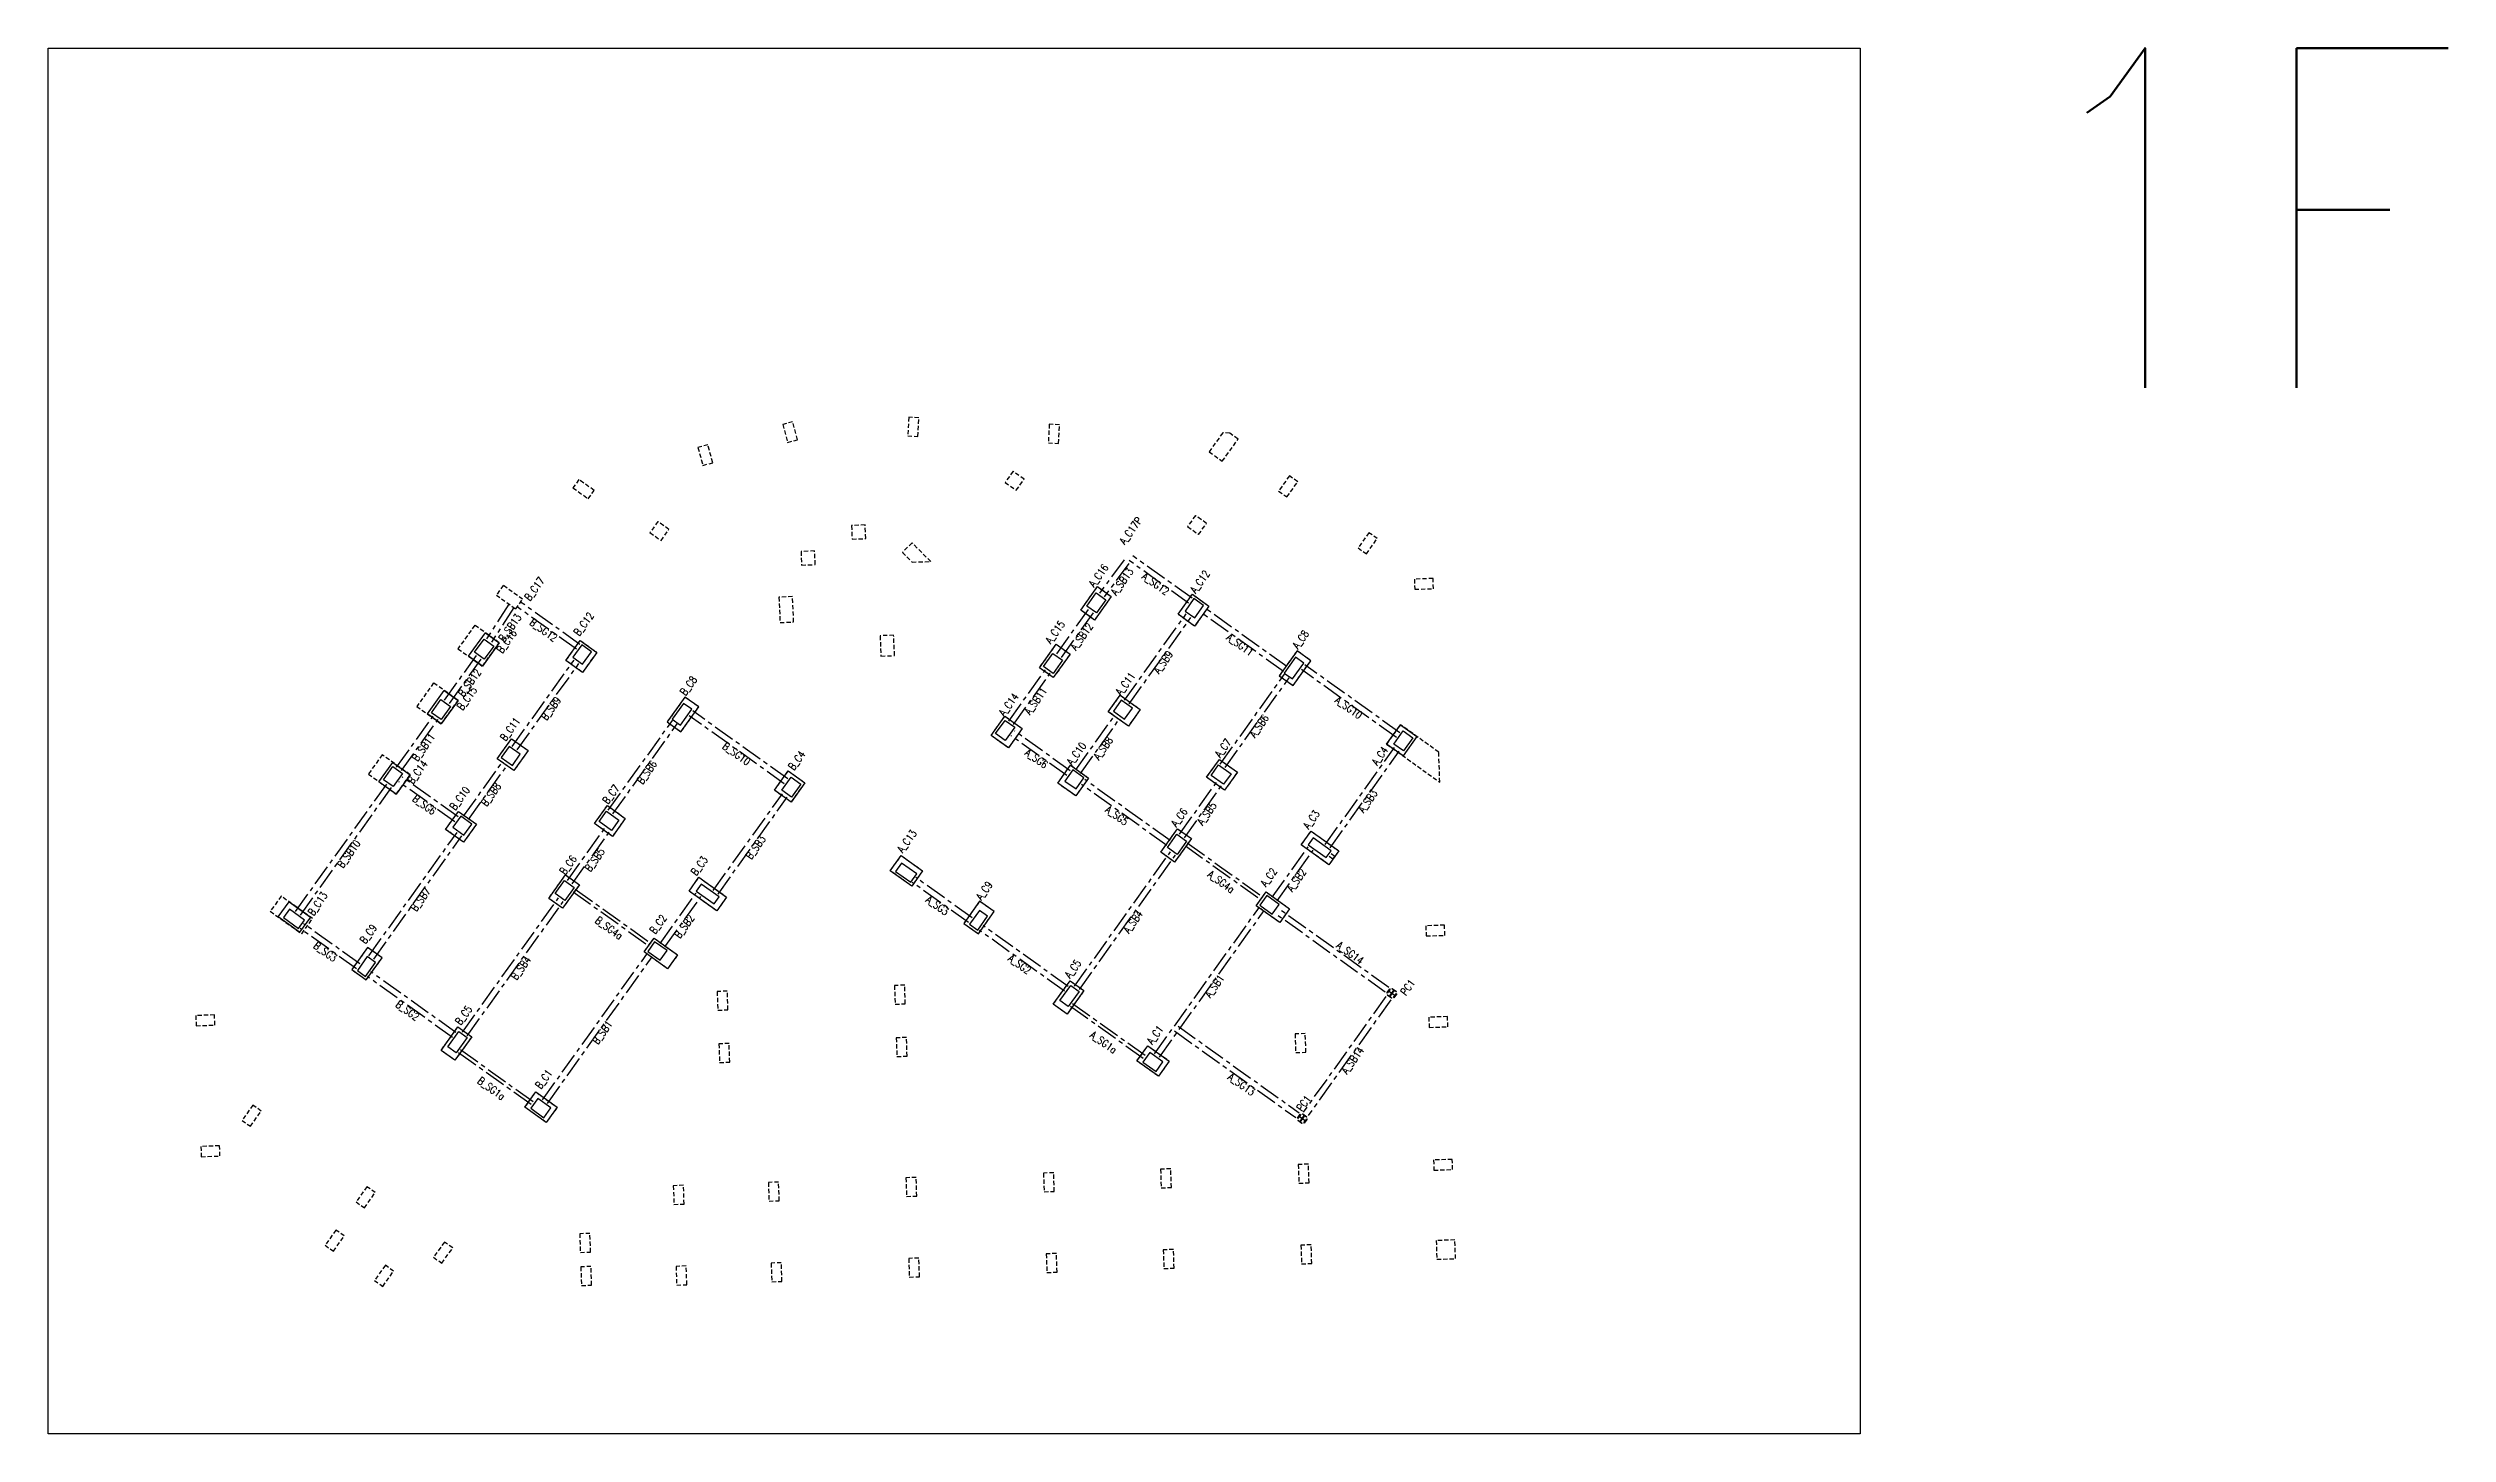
# Model space of a CAD drawing. Header units: millimetres. Extents: x 39613 to 69886, y 27475 to 191272.
# Drawn here: x 50002 to 64126, y 27475 to 35631 of the extents above; entities that cross this region are included whole.
import ezdxf
from ezdxf.enums import TextEntityAlignment as Align

# ---------------------------------------------------------------- set-up
doc = ezdxf.new("R2010")
doc.units = ezdxf.units.MM
doc.header["$LTSCALE"] = 100
doc.header["$MEASUREMENT"] = 0
doc.linetypes.add('CENTER', pattern=[2, 1.25, -0.25, 0.25, -0.25])
doc.linetypes.add('HIDDEN', pattern=[0.375, 0.25, -0.125])
for name, color, linetype in [('TC-COLUMN', 1, 'Continuous'), ('TC-TB', 2, 'Continuous'), ('TC-TC', 4, 'Continuous'), ('TC-虛柱', 4, 'HIDDEN'), ('TC-鋼柱', 11, 'Continuous'), ('TC-鋼粱', 183, 'CENTER')]:
    doc.layers.add(name, color=color, linetype=linetype)
doc.styles.get("Standard").update_dxf_attribs({"font": 'txt.shx', "width": 0.8, "bigfont": 'ae.shx'})

msp = doc.modelspace()

# ---------------------------------------------------------------- texts
at = {"layer": 'Defpoints', "color": 3, "width": 0.8}
msp.add_text('1F', height=2000, rotation=360, dxfattribs=at).set_placement((61589.25, 35630.59), align=Align.TOP_LEFT)
at = {"layer": 'TC-TB', "width": 0.8}
for s, rotation, p in [('A_SB13', 54.440027, (56322.78, 32491.1)), ('A_SG12', 324, (56520.73, 32478.23)), ('B_SB13', 54.440027, (52720.33, 32219.21)), ('B_SG12', 324, (52918.28, 32206.34)), ('A_SB12', 54.440027, (56084.87, 32167.32)), ('A_SB9', 54.440027, (56564.46, 32016.73)), ('A_SG11', 324, (57017.64, 32119.94)), ('B_SB12', 54.440027, (52482.42, 31895.43)), ('B_SB9', 54.440027, (52962.01, 31744.84)), ('A_SB11', 54.440027, (55813.88, 31788.25)), ('A_SG10', 324, (57656.27, 31749.62)), ('A_SB6', 54.440027, (57128.61, 31641.28)), ('B_SB11', 54.440027, (52211.43, 31516.36)), ('B_SG10', 324, (54053.82, 31477.74)), ('A_SG6', 324, (55818.89, 31449.63)), ('A_SB8', 54.440027, (56211.2, 31510.29)), ('B_SB6', 54.440027, (53526.16, 31369.39)), ('B_SG6', 324, (52216.44, 31177.74)), ('B_SB8', 54.440027, (52608.75, 31238.41)), ('A_SB3', 54.440027, (57768.66, 31199.18)), ('A_SG5', 324, (56292.43, 31114.28)), ('A_SB5', 54.440027, (56821.8, 31126.14)), ('B_SB10', 54.440027, (51771.95, 30888.69)), ('B_SB3', 54.440027, (54166.21, 30927.29)), ('B_SB5', 54.440027, (53219.35, 30854.25)), ('A_SB2', 54.440027, (57349.04, 30733.94)), ('B_SB7', 54.440027, (52194.46, 30620.49)), ('A_SG4a', 324, (56906.1, 30724.76)), ('B_SG4a', 324, (53303.65, 30452.87)), ('B_SB2', 54.440027, (53746.59, 30462.05)), ('A_SG3', 324, (55236.2, 30584.93)), ('A_SB4', 54.440027, (56387.27, 30489.07)), ('B_SG3', 324, (51633.75, 30313.04)), ('A_SG14', 324, (57664.82, 30306.55)), ('B_SB4', 54.440027, (52784.82, 30217.18)), ('A_SG2', 324, (55720.03, 30239.05)), ('A_SB1', 54.440027, (56866.34, 30110.3)), ('B_SG2', 324, (52117.58, 29967.16)), ('B_SB1', 54.440027, (53263.89, 29838.41)), ('A_SG1a', 324, (56213.94, 29780.12)), ('A_SB14', 54, (57679.74, 29673.35)), ('B_SG1a', 324, (52611.49, 29508.23)), ('A_SG13', 324, (57026.02, 29532.62))]:
    msp.add_text(s, height=45, rotation=rotation, dxfattribs=at).set_placement(p, align=Align.MIDDLE_CENTER)
at = {"layer": 'TC-TC', "width": 0.8}
for s, rotation, p in [('A_C17P', 53.68346, (56373.87, 32790.66)), ('B_C17', 53.68346, (52864.21, 32447.49)), ('A_C16', 53.68346, (56183.95, 32526.41)), ('A_C12', 53.68346, (56780.65, 32489.77)), ('B_C16', 53.68346, (52701.3, 32139.62)), ('B_C12', 53.68346, (53154.5, 32241.43)), ('A_C15', 53.68346, (55928.6, 32193.51)), ('A_C8', 53.68346, (57373.52, 32150.02)), ('B_C8', 53.68346, (53771.07, 31878.13)), ('A_C11', 53.68346, (56342.26, 31889.5)), ('B_C15', 53.68346, (52466.99, 31804.16)), ('A_C14', 53.68346, (55655.64, 31767.16)), ('B_C11', 53.68346, (52721.08, 31622.24)), ('A_C10', 53.68346, (56054.11, 31478.61)), ('A_C7', 53.68346, (56916.99, 31511.42)), ('A_C4', 55.196593, (57839.36, 31465.11)), ('B_C14', 53.68346, (52176.08, 31370.1)), ('B_C4', 53.68346, (54408.27, 31438.92)), ('B_C10', 53.68346, (52424.67, 31215.71)), ('B_C7', 53.68346, (53314.54, 31239.53)), ('A_C6', 53.68346, (56659.25, 31103.45)), ('A_C3', 53.68346, (57436.99, 31090.51)), ('A_C13', 53.68346, (55056.36, 30963.25)), ('B_C6', 53.68346, (53062.59, 30823.46)), ('B_C3', 53.68346, (53834.54, 30818.63)), ('A_C2', 53.68346, (57185.68, 30750.69)), ('B_C13', 55.196594, (51588.44, 30595.07)), ('A_C9', 53.68346, (55511.41, 30672.37)), ('B_C2', 53.68346, (53591.96, 30475.22)), ('B_C9', 53.68346, (51886.76, 30417.73)), ('A_C5', 53.68346, (56033.47, 30211.88)), ('PC1', 53.68346, (58003.7, 30103.22)), ('B_C5', 53.68346, (52447.74, 29939.27)), ('A_C1', 53.68346, (56517.29, 29823.32)), ('B_C1', 53.68346, (52919.15, 29562.96)), ('PC1', 53.68346, (57391.96, 29420.87))]:
    msp.add_text(s, height=45, rotation=rotation, dxfattribs=at).set_placement(p, align=Align.MIDDLE_CENTER)

# ---------------------------------------------------------------- linework, layer by layer
at = {"layer": 'Defpoints'}
msp.add_lwpolyline([(50001.56, 35630.59), (60666.19, 35630.59), (60666.19, 27475.22), (50001.56, 27475.22)], close=True, dxfattribs=at)
at = {"layer": 'TC-COLUMN'}
for points in [[(56079.38, 32322.99), (56178.24, 32461.29), (56259.6, 32403.13), (56160.73, 32264.84)], [(56652.05, 32298.32), (56736.38, 32416.28), (56834, 32346.49), (56749.67, 32228.53)], [(52476.93, 32051.1), (52575.79, 32189.4), (52657.15, 32131.24), (52558.28, 31992.95)], [(53049.6, 32026.43), (53133.93, 32144.39), (53231.55, 32074.6), (53147.22, 31956.64)], [(55836.93, 31983.85), (55935.8, 32122.15), (56017.15, 32063.99), (55918.29, 31925.69)], [(57247.88, 31937.08), (57329.23, 31878.93), (57433.91, 32025.37), (57352.55, 32083.52)], [(52234.49, 31711.96), (52333.35, 31850.26), (52414.7, 31792.1), (52315.84, 31653.8)], [(53645.43, 31665.19), (53726.78, 31607.04), (53831.46, 31753.48), (53750.11, 31811.63)], [(56311.64, 31822.52), (56429.6, 31738.2), (56359.82, 31640.58), (56241.86, 31724.9)], [(55633.36, 31699.07), (55735.04, 31626.38), (55653.63, 31512.49), (55551.94, 31585.18)], [(57879.23, 31534.92), (57960.65, 31648.81), (58058.27, 31579.02), (57976.85, 31465.13)], [(52645.51, 31448.65), (52729.83, 31566.61), (52827.46, 31496.82), (52743.13, 31378.86)], [(52030.91, 31427.18), (52132.59, 31354.49), (52051.18, 31240.6), (51949.49, 31313.29)], [(54276.78, 31263.03), (54358.2, 31376.92), (54455.82, 31307.13), (54374.4, 31193.24)], [(56019.69, 31410.68), (56125.44, 31335.07), (56049.84, 31229.32), (55944.08, 31304.92)], [(56896.03, 31444.92), (57001.79, 31369.32), (56926.19, 31263.56), (56820.43, 31339.16)], [(52417.24, 31138.79), (52522.99, 31063.18), (52447.39, 30957.43), (52341.63, 31033.03)], [(53293.58, 31173.03), (53399.34, 31097.43), (53323.74, 30991.67), (53217.98, 31067.27)], [(56551.03, 30898.69), (56649.89, 31036.99), (56731.24, 30978.83), (56632.38, 30840.53)], [(55022.54, 30879.03), (55148.64, 30788.89), (55084.66, 30699.4), (54958.57, 30789.54)], [(52948.58, 30626.8), (53047.44, 30765.1), (53128.79, 30706.94), (53029.93, 30568.64)], [(57250.68, 30484.58), (57112.38, 30583.44), (57170.54, 30664.79), (57308.83, 30565.93)], [(51420.09, 30607.14), (51546.19, 30517), (51482.22, 30427.51), (51356.12, 30517.65)], [(55569.98, 30549.14), (55484.67, 30610.13), (55391.62, 30479.97), (55476.93, 30418.98)], [(53648.23, 30212.69), (53509.93, 30311.55), (53568.09, 30392.9), (53706.38, 30294.04)], [(51967.53, 30277.25), (51882.22, 30338.24), (51789.17, 30208.08), (51874.48, 30147.09)], [(55917.71, 30004.18), (56016.58, 30142.47), (56097.93, 30084.32), (55999.06, 29946.02)], [(52315.26, 29732.29), (52414.13, 29870.58), (52495.48, 29812.43), (52396.61, 29674.13)], [(56474.49, 29759.81), (56600.59, 29669.66), (56536.62, 29580.18), (56410.52, 29670.32)], [(52872.04, 29487.92), (52998.14, 29397.77), (52934.17, 29308.29), (52808.07, 29398.43)]]:
    msp.add_lwpolyline(points, close=True, dxfattribs=at)
for points in [[(57377.2, 30941.31), (57435.35, 31022.66), (57598.05, 30906.35), (57539.9, 30825), (57377.2, 30941.31)], [(53774.75, 30669.42), (53832.9, 30750.77), (53995.6, 30634.46), (53937.45, 30553.11), (53774.75, 30669.42)]]:
    msp.add_lwpolyline(points, dxfattribs=at)
at = {"layer": 'TC-虛柱'}
for points in [[(54354.73, 33309.71), (54412.65, 33325.38), (54383.92, 33431.56), (54326.01, 33415.9)], [(55061.47, 33347.59), (55121.4, 33344.63), (55126.82, 33454.5), (55066.9, 33457.46)], [(55889.02, 33306.73), (55948.94, 33303.77), (55954.37, 33413.63), (55894.44, 33416.59)], [(56915.31, 33366.25), (56835.35, 33254.39), (56912.63, 33199.14), (57005.68, 33329.31), (56956.82, 33364.14)], [(53855.7, 33174.71), (53913.62, 33190.38), (53884.9, 33296.56), (53826.98, 33280.89)], [(53126.25, 33091.32), (53091.36, 33042.51), (53180.84, 32978.54), (53215.74, 33027.35)], [(55634.88, 33074.63), (55699.97, 33028.1), (55746.49, 33093.18), (55681.41, 33139.71)], [(57243.95, 33023.65), (57292.77, 32988.76), (57356.74, 33078.25), (57307.93, 33113.14)], [(53544.42, 32779.19), (53609.5, 32732.66), (53656.03, 32797.74), (53590.95, 32844.27)], [(54734.12, 32740.4), (54814.03, 32744.1), (54810.34, 32824.02), (54730.42, 32820.32)], [(56708.25, 32814.55), (56773.34, 32768.02), (56819.86, 32833.1), (56754.78, 32879.63)], [(57711.79, 32689.21), (57760.61, 32654.31), (57824.58, 32743.8), (57775.77, 32778.69)], [(54436.93, 32587.57), (54516.85, 32591.26), (54513.15, 32671.18), (54433.23, 32667.48)], [(58042.98, 32505.44), (58044.96, 32445.47), (58154.9, 32449.11), (58152.92, 32509.07)], [(52680.93, 32468.39), (52640.22, 32411.45), (52754.12, 32330.03), (52794.82, 32386.98)], [(54310.1, 32249.49), (54390.02, 32253.19), (54383.08, 32403.03), (54303.17, 32399.33)], [(56079.38, 32322.99), (56178.24, 32461.29), (56259.59, 32403.13), (56160.73, 32264.84)], [(56652.05, 32298.32), (56736.38, 32416.27), (56834, 32346.49), (56749.67, 32228.53)], [(52558.51, 31992.78), (52657.38, 32131.08), (52513.39, 32234.01), (52414.52, 32095.72)], [(53049.6, 32026.43), (53133.93, 32144.39), (53231.55, 32074.6), (53147.22, 31956.64)], [(54904, 32052.05), (54983.91, 32055.75), (54978.37, 32175.63), (54898.45, 32171.93)], [(55836.93, 31983.85), (55935.8, 32122.14), (56017.15, 32063.99), (55918.29, 31925.69)], [(57247.88, 31937.08), (57329.23, 31878.93), (57433.91, 32025.36), (57352.55, 32083.52)], [(52316.07, 31653.64), (52414.93, 31791.94), (52270.94, 31894.87), (52172.08, 31756.57)], [(53645.43, 31665.19), (53726.78, 31607.04), (53831.46, 31753.48), (53750.1, 31811.63)], [(56311.64, 31822.52), (56429.6, 31738.19), (56359.82, 31640.57), (56241.86, 31724.9)], [(55633.35, 31699.07), (55735.04, 31626.38), (55653.63, 31512.49), (55551.94, 31585.18)], [(52645.51, 31448.65), (52729.83, 31566.61), (52827.45, 31496.82), (52743.13, 31378.86)], [(52051.41, 31240.43), (52132.82, 31354.32), (51968.5, 31471.8), (51887.08, 31357.91)], [(54276.78, 31263.03), (54358.2, 31376.92), (54455.82, 31307.13), (54374.4, 31193.24)], [(56019.68, 31410.68), (56125.44, 31335.07), (56049.84, 31229.32), (55944.08, 31304.92)], [(56896.03, 31444.92), (57001.79, 31369.32), (56926.18, 31263.56), (56820.43, 31339.16)], [(52417.24, 31138.79), (52522.99, 31063.19), (52447.39, 30957.43), (52341.63, 31033.03)], [(53293.58, 31173.03), (53399.34, 31097.43), (53323.74, 30991.67), (53217.98, 31067.27)], [(56551.03, 30898.69), (56649.89, 31036.98), (56731.24, 30978.83), (56632.38, 30840.53)], [(55022.54, 30879.03), (55148.63, 30788.89), (55084.66, 30699.4), (54958.57, 30789.54)], [(52948.58, 30626.8), (53047.44, 30765.1), (53128.79, 30706.94), (53029.93, 30568.64)], [(57250.68, 30484.57), (57112.38, 30583.44), (57170.54, 30664.79), (57308.83, 30565.92)], [(51494.65, 30418.62), (51558.62, 30508.11), (51373.95, 30640.12), (51309.98, 30550.64)], [(55569.97, 30549.14), (55484.67, 30610.13), (55391.62, 30479.97), (55476.93, 30418.98)], [(53648.23, 30212.69), (53509.93, 30311.55), (53568.09, 30392.9), (53706.38, 30294.04)], [(58110.43, 30465.54), (58112.41, 30405.57), (58222.35, 30409.21), (58220.37, 30469.17)], [(51967.52, 30277.25), (51882.22, 30338.24), (51789.17, 30208.08), (51874.48, 30147.09)], [(55043.49, 30116.19), (54983.52, 30114.15), (54987.25, 30004.22), (55047.22, 30006.25)], [(55917.71, 30004.18), (56016.58, 30142.47), (56097.93, 30084.32), (55999.06, 29946.02)], [(53999.58, 30080.79), (53939.62, 30078.75), (53943.34, 29968.82), (54003.31, 29970.85)], [(50983.76, 29881.6), (50981.43, 29941.55), (50871.51, 29937.29), (50873.84, 29877.33)], [(52315.26, 29732.29), (52414.13, 29870.58), (52495.48, 29812.43), (52396.61, 29674.13)], [(55053.93, 29808.4), (54993.96, 29806.37), (54997.69, 29696.43), (55057.65, 29698.47)], [(57401, 29831.36), (57341.04, 29829.33), (57344.76, 29719.39), (57404.73, 29721.43)], [(58128.22, 29927.54), (58130.2, 29867.58), (58240.14, 29871.21), (58238.16, 29931.18)], [(54010.02, 29773.01), (53950.05, 29770.97), (53953.78, 29661.04), (54013.75, 29663.07)], [(56474.49, 29759.8), (56600.59, 29669.66), (56536.62, 29580.18), (56410.52, 29670.32)], [(51256.49, 29375.31), (51207.68, 29410.2), (51143.7, 29320.71), (51192.51, 29285.82)], [(52872.04, 29487.92), (52998.14, 29397.77), (52934.17, 29308.29), (52808.07, 29398.43)], [(51013.65, 29111.16), (51011.33, 29171.11), (50901.41, 29166.85), (50903.73, 29106.89)], [(54301.37, 28957.41), (54241.41, 28955.38), (54245.14, 28845.44), (54305.1, 28847.48)], [(55110.91, 28984.86), (55050.94, 28982.83), (55054.67, 28872.89), (55114.64, 28874.93)], [(55920.44, 29012.31), (55860.48, 29010.28), (55864.21, 28900.34), (55924.17, 28902.38)], [(56609.26, 29035.67), (56549.3, 29033.64), (56553.03, 28923.7), (56612.99, 28925.73)], [(57419.8, 29063.16), (57359.83, 29061.13), (57363.56, 28951.19), (57423.52, 28953.22)], [(58155.99, 29087.47), (58157.97, 29027.51), (58267.91, 29031.14), (58265.93, 29091.11)], [(51927.63, 28895.52), (51878.82, 28930.42), (51814.85, 28840.93), (51863.66, 28806.04)], [(53741.7, 28938.43), (53681.73, 28936.4), (53685.46, 28826.46), (53745.42, 28828.5)], [(51745.31, 28640.49), (51696.5, 28675.38), (51632.53, 28585.9), (51681.34, 28551)], [(52383.19, 28569.85), (52334.38, 28604.75), (52270.41, 28515.26), (52319.22, 28480.37)], [(53190.96, 28655.5), (53131, 28653.47), (53134.73, 28543.53), (53194.69, 28545.57)], [(55936.54, 28537.53), (55876.57, 28535.5), (55880.3, 28425.56), (55940.27, 28427.6)], [(56625.36, 28560.94), (56565.4, 28558.91), (56569.12, 28448.97), (56629.09, 28451.01)], [(57435.58, 28588.42), (57375.62, 28586.38), (57379.35, 28476.45), (57439.31, 28478.48)], [(58175.3, 28503.53), (58285.24, 28507.16), (58281.6, 28617.1), (58171.66, 28613.47)], [(52035.81, 28432.82), (51987, 28467.71), (51923.03, 28378.23), (51971.84, 28343.34)], [(53197.2, 28461.02), (53137.24, 28458.99), (53140.96, 28349.05), (53200.93, 28351.09)], [(53757.79, 28463.71), (53697.83, 28461.67), (53701.56, 28351.74), (53761.52, 28353.77)], [(54317.47, 28482.68), (54257.51, 28480.65), (54261.23, 28370.71), (54321.2, 28372.75)], [(55127.01, 28510.14), (55067.04, 28508.1), (55070.77, 28398.17), (55130.73, 28400.2)]]:
    msp.add_lwpolyline(points, close=True, dxfattribs=at)
for points in [[(55086.97, 32606.09), (55197.18, 32608.91), (55087.08, 32719.23), (55030.46, 32662.72), (55086.97, 32606.09)], [(58192.54, 31310.94), (58186.71, 31487.2), (57960.65, 31648.81), (57879.23, 31534.92), (58192.54, 31310.94)], [(57377.19, 30941.31), (57435.35, 31022.66), (57598.05, 30906.35), (57539.9, 30825), (57377.19, 30941.31)], [(53774.75, 30669.42), (53832.9, 30750.77), (53995.6, 30634.46), (53937.45, 30553.11), (53774.75, 30669.42)]]:
    msp.add_lwpolyline(points, dxfattribs=at)
at = {"layer": 'TC-鋼柱'}
for points in [[(56170.09, 32424.09), (56227.04, 32383.38), (56171.79, 32306.1), (56114.84, 32346.81)], [(56750.56, 32277.06), (56802.9, 32350.28), (56745.96, 32390.99), (56693.62, 32317.77)], [(52567.64, 32152.2), (52624.59, 32111.49), (52569.34, 32034.21), (52512.4, 32074.92)], [(53148.11, 32005.17), (53200.45, 32078.39), (53143.51, 32119.1), (53091.17, 32045.88)], [(55916.02, 32068.68), (55972.96, 32027.97), (55917.71, 31950.69), (55860.77, 31991.4)], [(57326.34, 31917.87), (57393.22, 32011.43), (57344.41, 32046.32), (57277.53, 31952.77)], [(52313.57, 31796.79), (52370.51, 31756.08), (52315.26, 31678.8), (52258.32, 31719.51)], [(56336.87, 31681.56), (56383.4, 31746.64), (56318.32, 31793.17), (56271.79, 31728.09)], [(53723.89, 31645.98), (53790.77, 31739.54), (53741.96, 31774.43), (53675.08, 31680.88)], [(55633.93, 31674.08), (55690.87, 31633.37), (55635.62, 31556.09), (55578.68, 31596.8)], [(52734.42, 31409.67), (52780.95, 31474.75), (52715.87, 31521.28), (52669.34, 31456.2)], [(57977.49, 31612.19), (58034.44, 31571.48), (57979.19, 31494.19), (57922.24, 31534.9)], [(52031.48, 31402.19), (52088.42, 31361.48), (52033.18, 31284.2), (51976.23, 31324.91)], [(56051.89, 31270.88), (56098.41, 31335.96), (56033.33, 31382.48), (55986.81, 31317.4)], [(56890.79, 31411.79), (56964, 31359.45), (56920.39, 31298.44), (56847.17, 31350.78)], [(54375.04, 31340.3), (54431.99, 31299.59), (54376.74, 31222.3), (54319.79, 31263.01)], [(52449.44, 30998.99), (52495.96, 31064.07), (52430.88, 31110.59), (52384.36, 31045.51)], [(53288.34, 31139.9), (53361.55, 31087.56), (53317.94, 31026.55), (53244.72, 31078.89)], [(56644.65, 31003.86), (56701.59, 30963.15), (56646.35, 30885.87), (56589.4, 30926.57)], [(57524.75, 30866.56), (57553.83, 30907.24), (57448.07, 30982.84), (57419, 30942.16)], [(55079.15, 30721.78), (55114.04, 30770.59), (55024.56, 30834.56), (54989.67, 30785.75)], [(53042.2, 30731.97), (53099.14, 30691.26), (53043.9, 30613.98), (52986.95, 30654.68)], [(53922.3, 30594.67), (53951.38, 30635.35), (53845.62, 30710.95), (53816.55, 30670.27)], [(51476.7, 30449.89), (51511.6, 30498.7), (51422.11, 30562.67), (51387.22, 30513.86)], [(55473.45, 30439.91), (55531.6, 30521.26), (55482.79, 30556.15), (55424.64, 30474.8)], [(57206.52, 30534.58), (57247.23, 30591.53), (57174.02, 30643.86), (57133.31, 30586.92)], [(53604.07, 30262.69), (53644.78, 30319.64), (53571.57, 30371.98), (53530.86, 30315.03)], [(51871, 30168.02), (51929.15, 30249.37), (51880.34, 30284.26), (51822.19, 30202.91)], [(56021.22, 30114.57), (56070.03, 30079.68), (56006.06, 29990.19), (55957.24, 30025.09)], [(57881.52, 30070.54), (57898.97, 30094.95), (57901.41, 30093.2), (57893.27, 30081.81), (57910.35, 30069.6), (57922.57, 30086.69), (57911.18, 30094.83), (57912.92, 30097.27), (57937.33, 30079.82), (57935.58, 30077.38), (57924.19, 30085.52), (57911.98, 30068.44), (57929.06, 30056.23), (57937.21, 30067.62), (57939.65, 30065.87), (57922.2, 30041.47), (57919.76, 30043.21), (57927.9, 30054.6), (57910.82, 30066.81), (57898.6, 30049.73), (57909.99, 30041.59), (57908.25, 30039.15), (57883.84, 30056.59), (57885.59, 30059.03), (57896.98, 30050.89), (57909.19, 30067.97), (57892.11, 30080.19), (57883.96, 30068.8)], [(52418.77, 29842.68), (52467.58, 29807.79), (52403.61, 29718.3), (52354.79, 29753.2)], [(56522.97, 29608.37), (56563.68, 29665.32), (56486.39, 29720.57), (56445.69, 29663.62)], [(52920.52, 29336.48), (52961.23, 29393.43), (52883.94, 29448.68), (52843.24, 29391.73)], [(57354.36, 29333.12), (57371.81, 29357.52), (57374.25, 29355.78), (57366.11, 29344.39), (57383.19, 29332.18), (57395.41, 29349.26), (57384.02, 29357.4), (57385.76, 29359.84), (57410.17, 29342.4), (57408.42, 29339.96), (57397.03, 29348.1), (57384.82, 29331.01), (57401.9, 29318.8), (57410.05, 29330.19), (57412.49, 29328.45), (57395.04, 29304.04), (57392.6, 29305.78), (57400.74, 29317.17), (57383.66, 29329.39), (57371.44, 29312.3), (57382.83, 29304.16), (57381.09, 29301.72), (57356.68, 29319.17), (57358.43, 29321.61), (57369.82, 29313.47), (57382.03, 29330.55), (57364.95, 29342.76), (57356.8, 29331.37)]]:
    msp.add_lwpolyline(points, close=True, dxfattribs=at)
at = {"layer": 'TC-鋼粱'}
for p, q in [((56734.91, 32392.73), (56385.53, 32642.49)), ((56334.97, 32618.35), (56189.63, 32422.84)), ((56363.06, 32597.47), (56217.72, 32401.96)), ((56714.56, 32364.26), (56365.18, 32614.02)), ((52714.16, 32358.2), (52581.66, 32153.45)), ((53132.46, 32120.84), (52783.08, 32370.6)), ((52743.54, 32339.19), (52611.04, 32134.44)), ((53112.11, 32092.37), (52762.73, 32342.13)), ((55938.1, 32065.18), (56125.3, 32327.04)), ((55966.57, 32044.83), (56153.77, 32306.69)), ((56336.51, 31792.45), (56700, 32300.91)), ((56364.99, 31772.1), (56728.48, 32280.56)), ((57272.22, 31962.53), (56786.32, 32309.89)), ((57292.58, 31991.01), (56806.67, 32338.36)), ((52335.65, 31793.29), (52522.85, 32055.15)), ((52364.12, 31772.94), (52551.32, 32034.8)), ((52734.07, 31520.56), (53097.55, 32029.03)), ((52762.54, 31500.21), (53126.03, 32008.67)), ((55656.01, 31670.58), (55871.22, 31971.63)), ((55684.49, 31650.23), (55899.7, 31951.28)), ((56900.68, 31417.01), (57278.69, 31945.79)), ((56929.15, 31396.66), (57307.16, 31925.44)), ((57937.37, 31573.26), (57378.09, 31973.07)), ((57957.72, 31601.73), (57398.45, 32001.54)), ((52053.56, 31398.69), (52268.77, 31699.74)), ((52082.04, 31378.34), (52297.25, 31679.39)), ((53298.23, 31145.12), (53676.24, 31673.9)), ((53326.7, 31124.77), (53704.71, 31653.55)), ((54334.92, 31301.37), (53775.64, 31701.18)), ((54355.27, 31329.84), (53796, 31729.65)), ((56050.27, 31382.66), (56282.79, 31707.93)), ((56078.75, 31362.31), (56311.27, 31687.57)), ((55997.53, 31349.59), (55668.46, 31584.83)), ((56017.88, 31378.06), (55688.82, 31613.3)), ((57518.96, 30944.45), (57925.97, 31513.8)), ((52447.82, 31110.78), (52680.34, 31436.04)), ((52476.3, 31090.42), (52708.82, 31415.68)), ((57547.43, 30924.1), (57954.44, 31493.44)), ((51458.43, 30549), (51994.82, 31299.32)), ((51486.9, 30528.64), (52023.29, 31278.97)), ((52395.08, 31077.7), (52066.01, 31312.94)), ((52415.43, 31106.17), (52086.37, 31341.41)), ((53916.51, 30672.56), (54323.52, 31241.91)), ((53944.98, 30652.21), (54351.99, 31221.55)), ((56585.63, 30938.49), (56083.29, 31297.6)), ((56605.98, 30966.96), (56103.64, 31326.07)), ((56661.04, 31004.43), (56882.03, 31313.57)), ((56689.51, 30984.08), (56910.5, 31293.21)), ((51890.23, 30289.49), (52409.2, 31015.46)), ((51918.7, 30269.14), (52437.68, 30995.1)), ((53058.59, 30732.54), (53279.58, 31041.68)), ((53087.06, 30712.19), (53308.05, 31021.32)), ((56695.19, 30937), (57142.62, 30617.14)), ((56706.82, 30953.27), (57154.25, 30633.41)), ((56043.3, 30111.08), (56607.99, 30900.99)), ((56071.77, 30090.72), (56636.46, 30880.64)), ((57206.27, 30633.1), (57418.62, 30930.14)), ((57234.74, 30612.75), (57447.09, 30909.79)), ((57563.16, 30857.54), (57541.61, 30872.95)), ((57574.79, 30873.81), (57553.24, 30889.22)), ((57563.16, 30857.54), (57574.79, 30873.81)), ((53092.74, 30665.11), (53540.17, 30345.25)), ((53104.37, 30681.38), (53551.8, 30361.52)), ((53603.82, 30361.21), (53816.17, 30658.25)), ((55419.41, 30484.68), (55087.75, 30721.78)), ((55439.76, 30513.16), (55108.11, 30750.25)), ((52440.85, 29839.19), (53005.54, 30629.1)), ((52469.32, 29818.83), (53034.01, 30608.75)), ((53632.29, 30340.86), (53844.64, 30637.9)), ((56514.53, 29712.75), (57131.56, 30575.88)), ((56543, 29692.39), (57160.03, 30555.52)), ((57871.93, 30074.32), (57221.94, 30538.94)), ((57892.29, 30102.8), (57242.29, 30567.41)), ((51816.96, 30212.8), (51485.3, 30449.89)), ((51837.31, 30241.27), (51505.66, 30478.36)), ((55984.65, 30080.61), (55484.49, 30438.16)), ((56005, 30109.09), (55504.85, 30466.63)), ((52912.08, 29440.86), (53529.11, 30303.99)), ((52940.55, 29420.5), (53557.58, 30283.63)), ((52382.2, 29808.72), (51882.04, 30166.27)), ((52402.55, 29837.2), (51902.4, 30194.74)), ((56020.01, 29992.51), (56449.18, 29685.71)), ((56031.64, 30008.78), (56460.81, 29701.98)), ((57875.88, 30049.99), (57389.46, 29369.49)), ((57904.35, 30029.64), (57417.93, 29349.14)), ((56631.72, 29846.59), (57344.78, 29336.9)), ((56652.08, 29875.06), (57365.13, 29365.37)), ((52417.56, 29720.62), (52846.73, 29413.82)), ((52429.19, 29736.89), (52858.36, 29430.09))]:
    msp.add_line(p, q, dxfattribs=at)

msp.set_redraw_order([(e.dxf.handle, doc.entitydb.next_handle()) for e in msp.query("TEXT MTEXT ATTDEF DIMENSION ARC_DIMENSION")])  # texts and dimensions are drawn at this point

doc.saveas('drawing.dxf')
